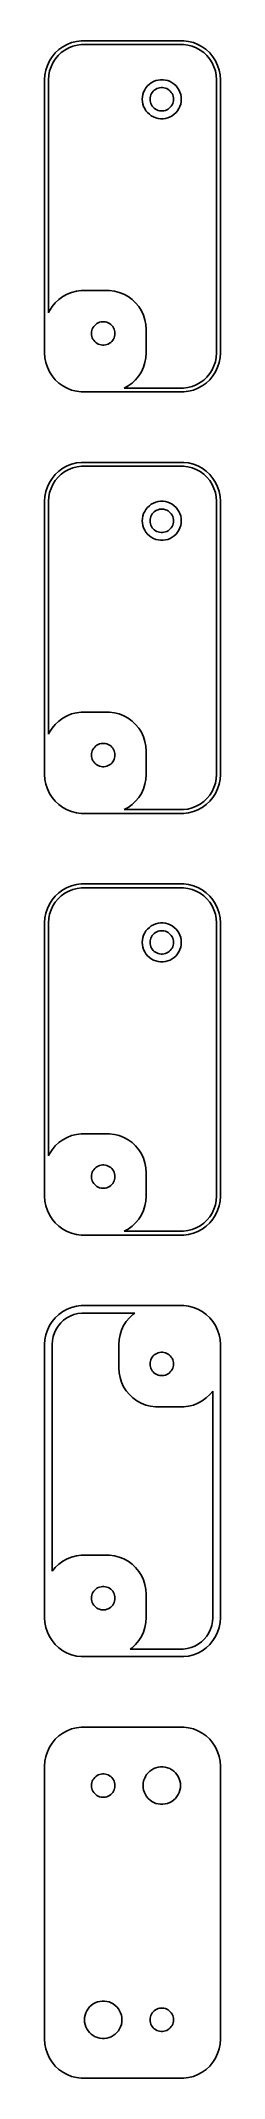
# Model space of a CAD drawing. Header units: metres. Extents: x -11 to 11, y 194 to 454.
import ezdxf

# ---------------------------------------------------------------- set-up
doc = ezdxf.new("R2010")
doc.units = ezdxf.units.M

msp = doc.modelspace()

# ---------------------------------------------------------------- linework, layer by layer
for p, q in [((-7.79507, 454.255), (-8.37889, 454.024)), ((-7.1869, 454.411), (-7.79507, 454.255)), ((-6.56395, 454.49), (-7.1869, 454.411)), ((6.56395, 454.49), (-6.56395, 454.49)), ((7.1869, 454.411), (6.56395, 454.49)), ((7.79507, 454.255), (7.1869, 454.411)), ((8.37889, 454.024), (7.79507, 454.255)), ((-10.6315, 451.909), (-10.8989, 451.341)), ((-10.2951, 452.439), (-10.6315, 451.909)), ((-10.434, 451.157), (-10.1934, 451.668)), ((-9.89484, 452.923), (-10.2951, 452.439)), ((-10.1934, 451.668), (-9.89056, 452.145)), ((-9.43712, 453.353), (-9.89484, 452.923)), ((-9.89056, 452.145), (-9.53035, 452.58)), ((-9.53035, 452.58), (-9.11839, 452.967)), ((-8.92912, 453.722), (-9.43712, 453.353)), ((-9.11839, 452.967), (-8.66121, 453.299)), ((-8.37889, 454.024), (-8.92912, 453.722)), ((-8.66121, 453.299), (-8.166, 453.572)), ((-8.166, 453.572), (-7.64056, 453.78)), ((-7.64056, 453.78), (-7.0932, 453.92)), ((-7.0932, 453.92), (-6.53255, 453.991)), ((-6.53255, 453.991), (6.53255, 453.991)), ((6.53255, 453.991), (7.0932, 453.92)), ((7.0932, 453.92), (7.64056, 453.78)), ((7.64056, 453.78), (8.166, 453.572)), ((8.166, 453.572), (8.66121, 453.299)), ((8.92912, 453.722), (8.37889, 454.024)), ((8.66121, 453.299), (9.11839, 452.967)), ((9.43712, 453.353), (8.92912, 453.722)), ((9.11839, 452.967), (9.53035, 452.58)), ((9.89484, 452.923), (9.43712, 453.353)), ((9.53035, 452.58), (9.89056, 452.145)), ((9.89056, 452.145), (10.1934, 451.668)), ((10.2951, 452.439), (9.89484, 452.923)), ((10.1934, 451.668), (10.434, 451.157)), ((10.6315, 451.909), (10.2951, 452.439)), ((10.8989, 451.341), (10.6315, 451.909)), ((-11.2106, 450.127), (-11.25, 449.5)), ((-11.25, 449.5), (-11.25, 414.5)), ((-11.0929, 450.743), (-11.2106, 450.127)), ((-10.8989, 451.341), (-11.0929, 450.743)), ((-10.75, 449.5), (-10.7145, 450.064)), ((-10.75, 419.657), (-10.75, 449.5)), ((-10.7145, 450.064), (-10.6086, 450.619)), ((-10.6086, 450.619), (-10.434, 451.157)), ((2.15643, 448.926), (1.92757, 448.711)), ((2.41043, 449.111), (2.15643, 448.926)), ((2.68555, 449.262), (2.41043, 449.111)), ((2.97745, 449.378), (2.68555, 449.262)), ((3.28154, 449.456), (2.97745, 449.378)), ((3.59302, 449.495), (3.28154, 449.456)), ((3.90697, 449.495), (3.59302, 449.495)), ((4.21844, 449.456), (3.90697, 449.495)), ((4.52254, 449.378), (4.21844, 449.456)), ((4.81444, 449.262), (4.52254, 449.378)), ((5.08955, 449.111), (4.81444, 449.262)), ((5.34355, 448.926), (5.08955, 449.111)), ((5.57242, 448.711), (5.34355, 448.926)), ((10.434, 451.157), (10.6086, 450.619)), ((10.6086, 450.619), (10.7145, 450.064)), ((10.7145, 450.064), (10.75, 449.5)), ((10.75, 449.5), (10.75, 414.5)), ((11.0929, 450.743), (10.8989, 451.341)), ((11.2106, 450.127), (11.0929, 450.743)), ((11.25, 449.5), (11.2106, 450.127)), ((11.25, 414.5), (11.25, 449.5)), ((1.2697, 447.313), (1.25, 447)), ((1.25, 447), (1.2697, 446.687)), ((1.32854, 447.622), (1.2697, 447.313)), ((1.2697, 446.687), (1.32854, 446.378)), ((1.42555, 447.92), (1.32854, 447.622)), ((1.32854, 446.378), (1.42555, 446.08)), ((1.55922, 448.204), (1.42555, 447.92)), ((1.72745, 448.469), (1.55922, 448.204)), ((1.92757, 448.711), (1.72745, 448.469)), ((2.25, 447), (2.26183, 447.188)), ((2.26183, 446.812), (2.25, 447)), ((2.26183, 447.188), (2.29712, 447.373)), ((2.29712, 446.627), (2.26183, 446.812)), ((2.29712, 447.373), (2.35533, 447.552)), ((2.35533, 446.448), (2.29712, 446.627)), ((2.35533, 447.552), (2.43553, 447.723)), ((2.43553, 446.277), (2.35533, 446.448)), ((2.43553, 447.723), (2.53647, 447.882)), ((2.53647, 446.118), (2.43553, 446.277)), ((2.53647, 447.882), (2.65654, 448.027)), ((2.65654, 448.027), (2.79385, 448.156)), ((2.79385, 448.156), (2.94626, 448.266)), ((2.94626, 448.266), (3.11133, 448.357)), ((3.11133, 448.357), (3.28647, 448.427)), ((3.28647, 448.427), (3.46892, 448.473)), ((3.46892, 448.473), (3.65581, 448.497)), ((3.65581, 448.497), (3.84418, 448.497)), ((3.84418, 448.497), (4.03107, 448.473)), ((4.03107, 448.473), (4.21352, 448.427)), ((4.21352, 448.427), (4.38866, 448.357)), ((4.38866, 448.357), (4.55373, 448.266)), ((4.55373, 448.266), (4.70613, 448.156)), ((4.70613, 448.156), (4.84344, 448.027)), ((4.84344, 448.027), (4.96352, 447.882)), ((4.96352, 447.882), (5.06445, 447.723)), ((5.06445, 446.277), (4.96352, 446.118)), ((5.06445, 447.723), (5.14465, 447.552)), ((5.14465, 446.448), (5.06445, 446.277)), ((5.14465, 447.552), (5.20287, 447.373)), ((5.20287, 446.627), (5.14465, 446.448)), ((5.20287, 447.373), (5.23816, 447.188)), ((5.23816, 446.812), (5.20287, 446.627)), ((5.23816, 447.188), (5.25, 447)), ((5.25, 447), (5.23816, 446.812)), ((5.77254, 448.469), (5.57242, 448.711)), ((5.94077, 448.204), (5.77254, 448.469)), ((6.07443, 447.92), (5.94077, 448.204)), ((6.17145, 447.622), (6.07443, 447.92)), ((6.07443, 446.08), (6.17145, 446.378)), ((6.23029, 447.313), (6.17145, 447.622)), ((6.17145, 446.378), (6.23029, 446.687)), ((6.25, 447), (6.23029, 447.313)), ((6.23029, 446.687), (6.25, 447)), ((1.42555, 446.08), (1.55922, 445.796)), ((1.55922, 445.796), (1.72745, 445.531)), ((1.72745, 445.531), (1.92757, 445.289)), ((1.92757, 445.289), (2.15643, 445.074)), ((2.15643, 445.074), (2.41043, 444.889)), ((2.41043, 444.889), (2.68555, 444.738)), ((2.65654, 445.973), (2.53647, 446.118)), ((2.79385, 445.844), (2.65654, 445.973)), ((2.68555, 444.738), (2.97745, 444.622)), ((2.94626, 445.734), (2.79385, 445.844)), ((3.11133, 445.643), (2.94626, 445.734)), ((2.97745, 444.622), (3.28154, 444.544)), ((3.28647, 445.573), (3.11133, 445.643)), ((3.28154, 444.544), (3.59302, 444.505)), ((3.46892, 445.527), (3.28647, 445.573)), ((3.65581, 445.503), (3.46892, 445.527)), ((3.59302, 444.505), (3.90697, 444.505)), ((3.84418, 445.503), (3.65581, 445.503)), ((4.03107, 445.527), (3.84418, 445.503)), ((3.90697, 444.505), (4.21844, 444.544)), ((4.21352, 445.573), (4.03107, 445.527)), ((4.38866, 445.643), (4.21352, 445.573)), ((4.21844, 444.544), (4.52254, 444.622)), ((4.55373, 445.734), (4.38866, 445.643)), ((4.52254, 444.622), (4.81444, 444.738)), ((4.70613, 445.844), (4.55373, 445.734)), ((4.84344, 445.973), (4.70613, 445.844)), ((4.81444, 444.738), (5.08955, 444.889)), ((4.96352, 446.118), (4.84344, 445.973)), ((5.08955, 444.889), (5.34355, 445.074)), ((5.34355, 445.074), (5.57242, 445.289)), ((5.57242, 445.289), (5.77254, 445.531)), ((5.77254, 445.531), (5.94077, 445.796)), ((5.94077, 445.796), (6.07443, 446.08)), ((-10.2951, 420.439), (-10.6315, 419.909)), ((-9.89484, 420.923), (-10.2951, 420.439)), ((-9.43712, 421.353), (-9.89484, 420.923)), ((-8.92912, 421.722), (-9.43712, 421.353)), ((-8.37889, 422.024), (-8.92912, 421.722)), ((-7.79507, 422.255), (-8.37889, 422.024)), ((-7.1869, 422.411), (-7.79507, 422.255)), ((-6.56395, 422.49), (-7.1869, 422.411)), ((-2.93604, 422.49), (-6.56395, 422.49)), ((-2.31308, 422.411), (-2.93604, 422.49)), ((-1.70491, 422.255), (-2.31308, 422.411)), ((-1.12109, 422.024), (-1.70491, 422.255)), ((-0.57086, 421.722), (-1.12109, 422.024)), ((-0.06287, 421.353), (-0.57086, 421.722)), ((0.39484, 420.923), (-0.06287, 421.353)), ((0.79507, 420.439), (0.39484, 420.923)), ((1.13153, 419.909), (0.79507, 420.439)), ((-10.6315, 419.909), (-10.75, 419.657)), ((-5.14465, 417.552), (-5.06445, 417.723)), ((-5.06445, 417.723), (-4.96352, 417.882)), ((-4.96352, 417.882), (-4.84344, 418.027)), ((-4.84344, 418.027), (-4.70613, 418.156)), ((-4.70613, 418.156), (-4.55373, 418.266)), ((-4.55373, 418.266), (-4.38866, 418.357)), ((-4.38866, 418.357), (-4.21352, 418.427)), ((-4.21352, 418.427), (-4.03107, 418.473)), ((-4.03107, 418.473), (-3.84418, 418.497)), ((-3.84418, 418.497), (-3.65581, 418.497)), ((-3.65581, 418.497), (-3.46892, 418.473)), ((-3.46892, 418.473), (-3.28647, 418.427)), ((-3.28647, 418.427), (-3.11133, 418.357)), ((-3.11133, 418.357), (-2.94626, 418.266)), ((-2.94626, 418.266), (-2.79385, 418.156)), ((-2.79385, 418.156), (-2.65654, 418.027)), ((-2.65654, 418.027), (-2.53647, 417.882)), ((-2.53647, 417.882), (-2.43553, 417.723)), ((-2.43553, 417.723), (-2.35533, 417.552)), ((1.39888, 419.341), (1.13153, 419.909)), ((1.59291, 418.743), (1.39888, 419.341)), ((1.71057, 418.127), (1.59291, 418.743)), ((1.75, 417.5), (1.71057, 418.127)), ((-5.25, 417), (-5.23816, 417.188)), ((-5.23816, 416.812), (-5.25, 417)), ((-5.23816, 417.188), (-5.20287, 417.373)), ((-5.20287, 416.627), (-5.23816, 416.812)), ((-5.20287, 417.373), (-5.14465, 417.552)), ((-5.14465, 416.448), (-5.20287, 416.627)), ((-5.06445, 416.277), (-5.14465, 416.448)), ((-4.96352, 416.118), (-5.06445, 416.277)), ((-4.84344, 415.973), (-4.96352, 416.118)), ((-4.70613, 415.844), (-4.84344, 415.973)), ((-4.55373, 415.734), (-4.70613, 415.844)), ((-4.38866, 415.643), (-4.55373, 415.734)), ((-4.21352, 415.573), (-4.38866, 415.643)), ((-4.03107, 415.527), (-4.21352, 415.573)), ((-3.84418, 415.503), (-4.03107, 415.527)), ((-3.65581, 415.503), (-3.84418, 415.503)), ((-3.46892, 415.527), (-3.65581, 415.503)), ((-3.28647, 415.573), (-3.46892, 415.527)), ((-3.11133, 415.643), (-3.28647, 415.573)), ((-2.94626, 415.734), (-3.11133, 415.643)), ((-2.79385, 415.844), (-2.94626, 415.734)), ((-2.65654, 415.973), (-2.79385, 415.844)), ((-2.53647, 416.118), (-2.65654, 415.973)), ((-2.43553, 416.277), (-2.53647, 416.118)), ((-2.35533, 416.448), (-2.43553, 416.277)), ((-2.35533, 417.552), (-2.29712, 417.373)), ((-2.29712, 416.627), (-2.35533, 416.448)), ((-2.29712, 417.373), (-2.26183, 417.188)), ((-2.26183, 416.812), (-2.29712, 416.627)), ((-2.26183, 417.188), (-2.25, 417)), ((-2.25, 417), (-2.26183, 416.812)), ((1.75, 414.5), (1.75, 417.5)), ((-11.25, 414.5), (-11.2106, 413.873)), ((-11.2106, 413.873), (-11.0929, 413.257)), ((-11.0929, 413.257), (-10.8989, 412.659)), ((-10.8989, 412.659), (-10.6315, 412.091)), ((1.13153, 412.091), (1.39888, 412.659)), ((1.39888, 412.659), (1.59291, 413.257)), ((1.59291, 413.257), (1.71057, 413.873)), ((1.71057, 413.873), (1.75, 414.5)), ((10.434, 412.843), (10.1934, 412.332)), ((10.6086, 413.381), (10.434, 412.843)), ((10.7145, 413.936), (10.6086, 413.381)), ((10.6315, 412.091), (10.8989, 412.659)), ((10.75, 414.5), (10.7145, 413.936)), ((10.8989, 412.659), (11.0929, 413.257)), ((11.0929, 413.257), (11.2106, 413.873)), ((11.2106, 413.873), (11.25, 414.5)), ((-10.6315, 412.091), (-10.2951, 411.561)), ((-10.2951, 411.561), (-9.89484, 411.077)), ((-9.89484, 411.077), (-9.43712, 410.647)), ((-9.43712, 410.647), (-8.92912, 410.278)), ((-8.92912, 410.278), (-8.37889, 409.976)), ((-8.37889, 409.976), (-7.79507, 409.745)), ((-7.79507, 409.745), (-7.1869, 409.589)), ((-1.06104, 410.009), (-0.57086, 410.278)), ((6.53255, 410.009), (-1.06104, 410.009)), ((-0.57086, 410.278), (-0.06287, 410.647)), ((-0.06287, 410.647), (0.39484, 411.077)), ((0.39484, 411.077), (0.79507, 411.561)), ((0.79507, 411.561), (1.13153, 412.091)), ((7.0932, 410.08), (6.53255, 410.009)), ((7.64056, 410.22), (7.0932, 410.08)), ((7.1869, 409.589), (7.79507, 409.745)), ((8.166, 410.428), (7.64056, 410.22)), ((7.79507, 409.745), (8.37889, 409.976)), ((8.66121, 410.701), (8.166, 410.428)), ((8.37889, 409.976), (8.92912, 410.278)), ((9.11839, 411.033), (8.66121, 410.701)), ((8.92912, 410.278), (9.43712, 410.647)), ((9.53035, 411.42), (9.11839, 411.033)), ((9.43712, 410.647), (9.89484, 411.077)), ((9.89056, 411.855), (9.53035, 411.42)), ((10.1934, 412.332), (9.89056, 411.855)), ((9.89484, 411.077), (10.2951, 411.561)), ((10.2951, 411.561), (10.6315, 412.091)), ((-7.1869, 409.589), (-6.56395, 409.51)), ((-6.56395, 409.51), (6.56395, 409.51)), ((6.56395, 409.51), (7.1869, 409.589)), ((-9.43712, 399.353), (-9.89484, 398.923)), ((-8.92912, 399.722), (-9.43712, 399.353)), ((-8.37889, 400.024), (-8.92912, 399.722)), ((-8.66121, 399.299), (-8.166, 399.572)), ((-7.79507, 400.255), (-8.37889, 400.024)), ((-8.166, 399.572), (-7.64056, 399.78)), ((-7.1869, 400.411), (-7.79507, 400.255)), ((-7.64056, 399.78), (-7.0932, 399.92)), ((-6.56395, 400.49), (-7.1869, 400.411)), ((-7.0932, 399.92), (-6.53255, 399.991)), ((6.56395, 400.49), (-6.56395, 400.49)), ((-6.53255, 399.991), (6.53255, 399.991)), ((6.53255, 399.991), (7.0932, 399.92)), ((7.1869, 400.411), (6.56395, 400.49)), ((7.0932, 399.92), (7.64056, 399.78)), ((7.79507, 400.255), (7.1869, 400.411)), ((7.64056, 399.78), (8.166, 399.572)), ((8.37889, 400.024), (7.79507, 400.255)), ((8.166, 399.572), (8.66121, 399.299)), ((8.92912, 399.722), (8.37889, 400.024)), ((9.43712, 399.353), (8.92912, 399.722)), ((9.89484, 398.923), (9.43712, 399.353)), ((-11.0929, 396.743), (-11.2106, 396.127)), ((-10.8989, 397.341), (-11.0929, 396.743)), ((-10.6315, 397.909), (-10.8989, 397.341)), ((-10.2951, 398.439), (-10.6315, 397.909)), ((-10.6086, 396.619), (-10.434, 397.157)), ((-10.434, 397.157), (-10.1934, 397.668)), ((-9.89484, 398.923), (-10.2951, 398.439)), ((-10.1934, 397.668), (-9.89056, 398.145)), ((-9.89056, 398.145), (-9.53035, 398.58)), ((-9.53035, 398.58), (-9.11839, 398.967)), ((-9.11839, 398.967), (-8.66121, 399.299)), ((8.66121, 399.299), (9.11839, 398.967)), ((9.11839, 398.967), (9.53035, 398.58)), ((9.53035, 398.58), (9.89056, 398.145)), ((9.89056, 398.145), (10.1934, 397.668)), ((10.2951, 398.439), (9.89484, 398.923)), ((10.1934, 397.668), (10.434, 397.157)), ((10.6315, 397.909), (10.2951, 398.439)), ((10.434, 397.157), (10.6086, 396.619)), ((10.8989, 397.341), (10.6315, 397.909)), ((11.0929, 396.743), (10.8989, 397.341)), ((11.2106, 396.127), (11.0929, 396.743)), ((-11.2106, 396.127), (-11.25, 395.5)), ((-11.25, 395.5), (-11.25, 360.5)), ((-10.75, 395.5), (-10.7145, 396.064)), ((-10.75, 365.657), (-10.75, 395.5)), ((-10.7145, 396.064), (-10.6086, 396.619)), ((1.55922, 394.204), (1.42555, 393.92)), ((1.72745, 394.469), (1.55922, 394.204)), ((1.92757, 394.711), (1.72745, 394.469)), ((2.15643, 394.926), (1.92757, 394.711)), ((2.41043, 395.111), (2.15643, 394.926)), ((2.68555, 395.262), (2.41043, 395.111)), ((2.65654, 394.027), (2.79385, 394.156)), ((2.97745, 395.378), (2.68555, 395.262)), ((2.79385, 394.156), (2.94626, 394.266)), ((2.94626, 394.266), (3.11133, 394.357)), ((3.28154, 395.456), (2.97745, 395.378)), ((3.11133, 394.357), (3.28647, 394.427)), ((3.59302, 395.495), (3.28154, 395.456)), ((3.28647, 394.427), (3.46892, 394.473)), ((3.46892, 394.473), (3.65581, 394.497)), ((3.90697, 395.495), (3.59302, 395.495)), ((3.65581, 394.497), (3.84418, 394.497)), ((3.84418, 394.497), (4.03107, 394.473)), ((4.21844, 395.456), (3.90697, 395.495)), ((4.03107, 394.473), (4.21352, 394.427)), ((4.21352, 394.427), (4.38866, 394.357)), ((4.52254, 395.378), (4.21844, 395.456)), ((4.38866, 394.357), (4.55373, 394.266)), ((4.81444, 395.262), (4.52254, 395.378)), ((4.55373, 394.266), (4.70613, 394.156)), ((4.70613, 394.156), (4.84344, 394.027)), ((5.08955, 395.111), (4.81444, 395.262)), ((5.34355, 394.926), (5.08955, 395.111)), ((5.57242, 394.711), (5.34355, 394.926)), ((5.77254, 394.469), (5.57242, 394.711)), ((5.94077, 394.204), (5.77254, 394.469)), ((6.07443, 393.92), (5.94077, 394.204)), ((10.6086, 396.619), (10.7145, 396.064)), ((10.7145, 396.064), (10.75, 395.5)), ((10.75, 395.5), (10.75, 360.5)), ((11.25, 395.5), (11.2106, 396.127)), ((11.25, 360.5), (11.25, 395.5)), ((1.2697, 393.313), (1.25, 393)), ((1.25, 393), (1.2697, 392.687)), ((1.32854, 393.622), (1.2697, 393.313)), ((1.2697, 392.687), (1.32854, 392.378)), ((1.42555, 393.92), (1.32854, 393.622)), ((1.32854, 392.378), (1.42555, 392.08)), ((1.42555, 392.08), (1.55922, 391.796)), ((1.55922, 391.796), (1.72745, 391.531)), ((1.72745, 391.531), (1.92757, 391.289)), ((2.25, 393), (2.26183, 393.188)), ((2.26183, 392.812), (2.25, 393)), ((2.26183, 393.188), (2.29712, 393.373)), ((2.29712, 392.627), (2.26183, 392.812)), ((2.29712, 393.373), (2.35533, 393.552)), ((2.35533, 392.448), (2.29712, 392.627)), ((2.35533, 393.552), (2.43553, 393.723)), ((2.43553, 392.277), (2.35533, 392.448)), ((2.43553, 393.723), (2.53647, 393.882)), ((2.53647, 392.118), (2.43553, 392.277)), ((2.53647, 393.882), (2.65654, 394.027)), ((2.65654, 391.973), (2.53647, 392.118)), ((2.79385, 391.844), (2.65654, 391.973)), ((2.94626, 391.734), (2.79385, 391.844)), ((3.11133, 391.643), (2.94626, 391.734)), ((3.28647, 391.573), (3.11133, 391.643)), ((3.46892, 391.527), (3.28647, 391.573)), ((3.65581, 391.503), (3.46892, 391.527)), ((3.84418, 391.503), (3.65581, 391.503)), ((4.03107, 391.527), (3.84418, 391.503)), ((4.21352, 391.573), (4.03107, 391.527)), ((4.38866, 391.643), (4.21352, 391.573)), ((4.55373, 391.734), (4.38866, 391.643)), ((4.70613, 391.844), (4.55373, 391.734)), ((4.84344, 391.973), (4.70613, 391.844)), ((4.84344, 394.027), (4.96352, 393.882)), ((4.96352, 392.118), (4.84344, 391.973)), ((4.96352, 393.882), (5.06445, 393.723)), ((5.06445, 392.277), (4.96352, 392.118)), ((5.06445, 393.723), (5.14465, 393.552)), ((5.14465, 392.448), (5.06445, 392.277)), ((5.14465, 393.552), (5.20287, 393.373)), ((5.20287, 392.627), (5.14465, 392.448)), ((5.20287, 393.373), (5.23816, 393.188)), ((5.23816, 392.812), (5.20287, 392.627)), ((5.23816, 393.188), (5.25, 393)), ((5.25, 393), (5.23816, 392.812)), ((5.57242, 391.289), (5.77254, 391.531)), ((5.77254, 391.531), (5.94077, 391.796)), ((5.94077, 391.796), (6.07443, 392.08)), ((6.17145, 393.622), (6.07443, 393.92)), ((6.07443, 392.08), (6.17145, 392.378)), ((6.23029, 393.313), (6.17145, 393.622)), ((6.17145, 392.378), (6.23029, 392.687)), ((6.25, 393), (6.23029, 393.313)), ((6.23029, 392.687), (6.25, 393)), ((1.92757, 391.289), (2.15643, 391.074)), ((2.15643, 391.074), (2.41043, 390.889)), ((2.41043, 390.889), (2.68555, 390.738)), ((2.68555, 390.738), (2.97745, 390.622)), ((2.97745, 390.622), (3.28154, 390.544)), ((3.28154, 390.544), (3.59302, 390.505)), ((3.59302, 390.505), (3.90697, 390.505)), ((3.90697, 390.505), (4.21844, 390.544)), ((4.21844, 390.544), (4.52254, 390.622)), ((4.52254, 390.622), (4.81444, 390.738)), ((4.81444, 390.738), (5.08955, 390.889)), ((5.08955, 390.889), (5.34355, 391.074)), ((5.34355, 391.074), (5.57242, 391.289)), ((-8.37889, 368.024), (-8.92912, 367.722)), ((-7.79507, 368.255), (-8.37889, 368.024)), ((-7.1869, 368.411), (-7.79507, 368.255)), ((-6.56395, 368.49), (-7.1869, 368.411)), ((-2.93604, 368.49), (-6.56395, 368.49)), ((-2.31308, 368.411), (-2.93604, 368.49)), ((-1.70491, 368.255), (-2.31308, 368.411)), ((-1.12109, 368.024), (-1.70491, 368.255)), ((-0.57086, 367.722), (-1.12109, 368.024)), ((-10.6315, 365.909), (-10.75, 365.657)), ((-10.2951, 366.439), (-10.6315, 365.909)), ((-9.89484, 366.923), (-10.2951, 366.439)), ((-9.43712, 367.353), (-9.89484, 366.923)), ((-8.92912, 367.722), (-9.43712, 367.353)), ((-0.06287, 367.353), (-0.57086, 367.722)), ((0.39484, 366.923), (-0.06287, 367.353)), ((0.79507, 366.439), (0.39484, 366.923)), ((1.13153, 365.909), (0.79507, 366.439)), ((1.39888, 365.341), (1.13153, 365.909)), ((-5.25, 363), (-5.23816, 363.188)), ((-5.23816, 362.812), (-5.25, 363)), ((-5.23816, 363.188), (-5.20287, 363.373)), ((-5.20287, 362.627), (-5.23816, 362.812)), ((-5.20287, 363.373), (-5.14465, 363.552)), ((-5.14465, 363.552), (-5.06445, 363.723)), ((-5.06445, 363.723), (-4.96352, 363.882)), ((-4.96352, 363.882), (-4.84344, 364.027)), ((-4.84344, 364.027), (-4.70613, 364.156)), ((-4.70613, 364.156), (-4.55373, 364.266)), ((-4.55373, 364.266), (-4.38866, 364.357)), ((-4.38866, 364.357), (-4.21352, 364.427)), ((-4.21352, 364.427), (-4.03107, 364.473)), ((-4.03107, 364.473), (-3.84418, 364.497)), ((-3.84418, 364.497), (-3.65581, 364.497)), ((-3.65581, 364.497), (-3.46892, 364.473)), ((-3.46892, 364.473), (-3.28647, 364.427)), ((-3.28647, 364.427), (-3.11133, 364.357)), ((-3.11133, 364.357), (-2.94626, 364.266)), ((-2.94626, 364.266), (-2.79385, 364.156)), ((-2.79385, 364.156), (-2.65654, 364.027)), ((-2.65654, 364.027), (-2.53647, 363.882)), ((-2.53647, 363.882), (-2.43553, 363.723)), ((-2.43553, 363.723), (-2.35533, 363.552)), ((-2.35533, 363.552), (-2.29712, 363.373)), ((-2.29712, 363.373), (-2.26183, 363.188)), ((-2.26183, 362.812), (-2.29712, 362.627)), ((-2.26183, 363.188), (-2.25, 363)), ((-2.25, 363), (-2.26183, 362.812)), ((1.59291, 364.743), (1.39888, 365.341)), ((1.71057, 364.127), (1.59291, 364.743)), ((1.75, 363.5), (1.71057, 364.127)), ((1.75, 360.5), (1.75, 363.5)), ((-11.25, 360.5), (-11.2106, 359.873)), ((-5.14465, 362.448), (-5.20287, 362.627)), ((-5.06445, 362.277), (-5.14465, 362.448)), ((-4.96352, 362.118), (-5.06445, 362.277)), ((-4.84344, 361.973), (-4.96352, 362.118)), ((-4.70613, 361.844), (-4.84344, 361.973)), ((-4.55373, 361.734), (-4.70613, 361.844)), ((-4.38866, 361.643), (-4.55373, 361.734)), ((-4.21352, 361.573), (-4.38866, 361.643)), ((-4.03107, 361.527), (-4.21352, 361.573)), ((-3.84418, 361.503), (-4.03107, 361.527)), ((-3.65581, 361.503), (-3.84418, 361.503)), ((-3.46892, 361.527), (-3.65581, 361.503)), ((-3.28647, 361.573), (-3.46892, 361.527)), ((-3.11133, 361.643), (-3.28647, 361.573)), ((-2.94626, 361.734), (-3.11133, 361.643)), ((-2.79385, 361.844), (-2.94626, 361.734)), ((-2.65654, 361.973), (-2.79385, 361.844)), ((-2.53647, 362.118), (-2.65654, 361.973)), ((-2.43553, 362.277), (-2.53647, 362.118)), ((-2.35533, 362.448), (-2.43553, 362.277)), ((-2.29712, 362.627), (-2.35533, 362.448)), ((1.71057, 359.873), (1.75, 360.5)), ((10.75, 360.5), (10.7145, 359.936)), ((11.2106, 359.873), (11.25, 360.5)), ((-11.2106, 359.873), (-11.0929, 359.257)), ((-11.0929, 359.257), (-10.8989, 358.659)), ((-10.8989, 358.659), (-10.6315, 358.091)), ((-10.6315, 358.091), (-10.2951, 357.561)), ((-10.2951, 357.561), (-9.89484, 357.077)), ((0.39484, 357.077), (0.79507, 357.561)), ((0.79507, 357.561), (1.13153, 358.091)), ((1.13153, 358.091), (1.39888, 358.659)), ((1.39888, 358.659), (1.59291, 359.257)), ((1.59291, 359.257), (1.71057, 359.873)), ((9.89056, 357.855), (9.53035, 357.42)), ((10.1934, 358.332), (9.89056, 357.855)), ((9.89484, 357.077), (10.2951, 357.561)), ((10.434, 358.843), (10.1934, 358.332)), ((10.2951, 357.561), (10.6315, 358.091)), ((10.6086, 359.381), (10.434, 358.843)), ((10.7145, 359.936), (10.6086, 359.381)), ((10.6315, 358.091), (10.8989, 358.659)), ((10.8989, 358.659), (11.0929, 359.257)), ((11.0929, 359.257), (11.2106, 359.873)), ((-9.89484, 357.077), (-9.43712, 356.647)), ((-9.43712, 356.647), (-8.92912, 356.278)), ((-8.92912, 356.278), (-8.37889, 355.976)), ((-8.37889, 355.976), (-7.79507, 355.745)), ((-7.79507, 355.745), (-7.1869, 355.589)), ((-7.1869, 355.589), (-6.56395, 355.51)), ((-6.56395, 355.51), (6.56395, 355.51)), ((-1.06104, 356.009), (-0.57086, 356.278)), ((6.53255, 356.009), (-1.06104, 356.009)), ((-0.57086, 356.278), (-0.06287, 356.647)), ((-0.06287, 356.647), (0.39484, 357.077)), ((7.0932, 356.08), (6.53255, 356.009)), ((6.56395, 355.51), (7.1869, 355.589)), ((7.64056, 356.22), (7.0932, 356.08)), ((7.1869, 355.589), (7.79507, 355.745)), ((8.166, 356.428), (7.64056, 356.22)), ((7.79507, 355.745), (8.37889, 355.976)), ((8.66121, 356.701), (8.166, 356.428)), ((8.37889, 355.976), (8.92912, 356.278)), ((9.11839, 357.033), (8.66121, 356.701)), ((8.92912, 356.278), (9.43712, 356.647)), ((9.53035, 357.42), (9.11839, 357.033)), ((9.43712, 356.647), (9.89484, 357.077)), ((-9.89484, 344.923), (-10.2951, 344.439)), ((-9.43712, 345.353), (-9.89484, 344.923)), ((-9.89056, 344.145), (-9.53035, 344.58)), ((-9.53035, 344.58), (-9.11839, 344.967)), ((-8.92912, 345.722), (-9.43712, 345.353)), ((-9.11839, 344.967), (-8.66121, 345.299)), ((-8.37889, 346.024), (-8.92912, 345.722)), ((-8.66121, 345.299), (-8.166, 345.572)), ((-7.79507, 346.255), (-8.37889, 346.024)), ((-8.166, 345.572), (-7.64056, 345.78)), ((-7.1869, 346.411), (-7.79507, 346.255)), ((-7.64056, 345.78), (-7.0932, 345.92)), ((-6.56395, 346.49), (-7.1869, 346.411)), ((-7.0932, 345.92), (-6.53255, 345.991)), ((6.56395, 346.49), (-6.56395, 346.49)), ((-6.53255, 345.991), (6.53255, 345.991)), ((6.53255, 345.991), (7.0932, 345.92)), ((7.1869, 346.411), (6.56395, 346.49)), ((7.0932, 345.92), (7.64056, 345.78)), ((7.79507, 346.255), (7.1869, 346.411)), ((7.64056, 345.78), (8.166, 345.572)), ((8.37889, 346.024), (7.79507, 346.255)), ((8.166, 345.572), (8.66121, 345.299)), ((8.92912, 345.722), (8.37889, 346.024)), ((8.66121, 345.299), (9.11839, 344.967)), ((9.43712, 345.353), (8.92912, 345.722)), ((9.11839, 344.967), (9.53035, 344.58)), ((9.89484, 344.923), (9.43712, 345.353)), ((9.53035, 344.58), (9.89056, 344.145)), ((10.2951, 344.439), (9.89484, 344.923)), ((-11.2106, 342.127), (-11.25, 341.5)), ((-11.0929, 342.743), (-11.2106, 342.127)), ((-10.8989, 343.341), (-11.0929, 342.743)), ((-10.6315, 343.909), (-10.8989, 343.341)), ((-10.75, 341.5), (-10.7145, 342.064)), ((-10.7145, 342.064), (-10.6086, 342.619)), ((-10.2951, 344.439), (-10.6315, 343.909)), ((-10.6086, 342.619), (-10.434, 343.157)), ((-10.434, 343.157), (-10.1934, 343.668)), ((-10.1934, 343.668), (-9.89056, 344.145)), ((9.89056, 344.145), (10.1934, 343.668)), ((10.1934, 343.668), (10.434, 343.157)), ((10.6315, 343.909), (10.2951, 344.439)), ((10.434, 343.157), (10.6086, 342.619)), ((10.6086, 342.619), (10.7145, 342.064)), ((10.8989, 343.341), (10.6315, 343.909)), ((10.7145, 342.064), (10.75, 341.5)), ((11.0929, 342.743), (10.8989, 343.341)), ((11.2106, 342.127), (11.0929, 342.743)), ((11.25, 341.5), (11.2106, 342.127)), ((-11.25, 341.5), (-11.25, 306.5)), ((-10.75, 311.657), (-10.75, 341.5)), ((1.2697, 339.313), (1.25, 339)), ((1.32854, 339.622), (1.2697, 339.313)), ((1.42555, 339.92), (1.32854, 339.622)), ((1.55922, 340.204), (1.42555, 339.92)), ((1.72745, 340.469), (1.55922, 340.204)), ((1.92757, 340.711), (1.72745, 340.469)), ((2.15643, 340.926), (1.92757, 340.711)), ((2.41043, 341.111), (2.15643, 340.926)), ((2.26183, 339.188), (2.29712, 339.373)), ((2.29712, 339.373), (2.35533, 339.552)), ((2.35533, 339.552), (2.43553, 339.723)), ((2.68555, 341.262), (2.41043, 341.111)), ((2.43553, 339.723), (2.53647, 339.882)), ((2.53647, 339.882), (2.65654, 340.027)), ((2.65654, 340.027), (2.79385, 340.156)), ((2.97745, 341.378), (2.68555, 341.262)), ((2.79385, 340.156), (2.94626, 340.266)), ((2.94626, 340.266), (3.11133, 340.357)), ((3.28154, 341.456), (2.97745, 341.378)), ((3.11133, 340.357), (3.28647, 340.427)), ((3.59302, 341.495), (3.28154, 341.456)), ((3.28647, 340.427), (3.46892, 340.473)), ((3.46892, 340.473), (3.65581, 340.497)), ((3.90697, 341.495), (3.59302, 341.495)), ((3.65581, 340.497), (3.84418, 340.497)), ((3.84418, 340.497), (4.03107, 340.473)), ((4.21844, 341.456), (3.90697, 341.495)), ((4.03107, 340.473), (4.21352, 340.427)), ((4.21352, 340.427), (4.38866, 340.357)), ((4.52254, 341.378), (4.21844, 341.456)), ((4.38866, 340.357), (4.55373, 340.266)), ((4.81444, 341.262), (4.52254, 341.378)), ((4.55373, 340.266), (4.70613, 340.156)), ((4.70613, 340.156), (4.84344, 340.027)), ((5.08955, 341.111), (4.81444, 341.262)), ((4.84344, 340.027), (4.96352, 339.882)), ((4.96352, 339.882), (5.06445, 339.723)), ((5.06445, 339.723), (5.14465, 339.552)), ((5.34355, 340.926), (5.08955, 341.111)), ((5.14465, 339.552), (5.20287, 339.373)), ((5.20287, 339.373), (5.23816, 339.188)), ((5.57242, 340.711), (5.34355, 340.926)), ((5.77254, 340.469), (5.57242, 340.711)), ((5.94077, 340.204), (5.77254, 340.469)), ((6.07443, 339.92), (5.94077, 340.204)), ((6.17145, 339.622), (6.07443, 339.92)), ((6.23029, 339.313), (6.17145, 339.622)), ((6.25, 339), (6.23029, 339.313)), ((10.75, 341.5), (10.75, 306.5)), ((11.25, 306.5), (11.25, 341.5)), ((1.25, 339), (1.2697, 338.687)), ((1.2697, 338.687), (1.32854, 338.378)), ((1.32854, 338.378), (1.42555, 338.08)), ((1.42555, 338.08), (1.55922, 337.796)), ((1.55922, 337.796), (1.72745, 337.531)), ((1.72745, 337.531), (1.92757, 337.289)), ((1.92757, 337.289), (2.15643, 337.074)), ((2.15643, 337.074), (2.41043, 336.889)), ((2.25, 339), (2.26183, 339.188)), ((2.26183, 338.812), (2.25, 339)), ((2.29712, 338.627), (2.26183, 338.812)), ((2.35533, 338.448), (2.29712, 338.627)), ((2.43553, 338.277), (2.35533, 338.448)), ((2.41043, 336.889), (2.68555, 336.738)), ((2.53647, 338.118), (2.43553, 338.277)), ((2.65654, 337.973), (2.53647, 338.118)), ((2.79385, 337.844), (2.65654, 337.973)), ((2.68555, 336.738), (2.97745, 336.622)), ((2.94626, 337.734), (2.79385, 337.844)), ((3.11133, 337.643), (2.94626, 337.734)), ((3.28647, 337.573), (3.11133, 337.643)), ((3.46892, 337.527), (3.28647, 337.573)), ((3.65581, 337.503), (3.46892, 337.527)), ((3.84418, 337.503), (3.65581, 337.503)), ((4.03107, 337.527), (3.84418, 337.503)), ((4.21352, 337.573), (4.03107, 337.527)), ((4.38866, 337.643), (4.21352, 337.573)), ((4.55373, 337.734), (4.38866, 337.643)), ((4.52254, 336.622), (4.81444, 336.738)), ((4.70613, 337.844), (4.55373, 337.734)), ((4.84344, 337.973), (4.70613, 337.844)), ((4.81444, 336.738), (5.08955, 336.889)), ((4.96352, 338.118), (4.84344, 337.973)), ((5.06445, 338.277), (4.96352, 338.118)), ((5.14465, 338.448), (5.06445, 338.277)), ((5.08955, 336.889), (5.34355, 337.074)), ((5.20287, 338.627), (5.14465, 338.448)), ((5.23816, 338.812), (5.20287, 338.627)), ((5.23816, 339.188), (5.25, 339)), ((5.25, 339), (5.23816, 338.812)), ((5.34355, 337.074), (5.57242, 337.289)), ((5.57242, 337.289), (5.77254, 337.531)), ((5.77254, 337.531), (5.94077, 337.796)), ((5.94077, 337.796), (6.07443, 338.08)), ((6.07443, 338.08), (6.17145, 338.378)), ((6.17145, 338.378), (6.23029, 338.687)), ((6.23029, 338.687), (6.25, 339)), ((2.97745, 336.622), (3.28154, 336.544)), ((3.28154, 336.544), (3.59302, 336.505)), ((3.59302, 336.505), (3.90697, 336.505)), ((3.90697, 336.505), (4.21844, 336.544)), ((4.21844, 336.544), (4.52254, 336.622)), ((-9.43712, 313.353), (-9.89484, 312.923)), ((-8.92912, 313.722), (-9.43712, 313.353)), ((-8.37889, 314.024), (-8.92912, 313.722)), ((-7.79507, 314.255), (-8.37889, 314.024)), ((-7.1869, 314.411), (-7.79507, 314.255)), ((-6.56395, 314.49), (-7.1869, 314.411)), ((-2.93604, 314.49), (-6.56395, 314.49)), ((-2.31308, 314.411), (-2.93604, 314.49)), ((-1.70491, 314.255), (-2.31308, 314.411)), ((-1.12109, 314.024), (-1.70491, 314.255)), ((-0.57086, 313.722), (-1.12109, 314.024)), ((-0.06287, 313.353), (-0.57086, 313.722)), ((0.39484, 312.923), (-0.06287, 313.353)), ((-10.6315, 311.909), (-10.75, 311.657)), ((-10.2951, 312.439), (-10.6315, 311.909)), ((-9.89484, 312.923), (-10.2951, 312.439)), ((0.79507, 312.439), (0.39484, 312.923)), ((1.13153, 311.909), (0.79507, 312.439)), ((1.39888, 311.341), (1.13153, 311.909)), ((1.59291, 310.743), (1.39888, 311.341)), ((1.71057, 310.127), (1.59291, 310.743)), ((-5.25, 309), (-5.23816, 309.188)), ((-5.23816, 308.812), (-5.25, 309)), ((-5.23816, 309.188), (-5.20287, 309.373)), ((-5.20287, 308.627), (-5.23816, 308.812)), ((-5.20287, 309.373), (-5.14465, 309.552)), ((-5.14465, 308.448), (-5.20287, 308.627)), ((-5.14465, 309.552), (-5.06445, 309.723)), ((-5.06445, 308.277), (-5.14465, 308.448)), ((-5.06445, 309.723), (-4.96352, 309.882)), ((-4.96352, 308.118), (-5.06445, 308.277)), ((-4.96352, 309.882), (-4.84344, 310.027)), ((-4.84344, 307.973), (-4.96352, 308.118)), ((-4.84344, 310.027), (-4.70613, 310.156)), ((-4.70613, 307.844), (-4.84344, 307.973)), ((-4.70613, 310.156), (-4.55373, 310.266)), ((-4.55373, 310.266), (-4.38866, 310.357)), ((-4.38866, 310.357), (-4.21352, 310.427)), ((-4.21352, 310.427), (-4.03107, 310.473)), ((-4.03107, 310.473), (-3.84418, 310.497)), ((-3.84418, 310.497), (-3.65581, 310.497)), ((-3.65581, 310.497), (-3.46892, 310.473)), ((-3.46892, 310.473), (-3.28647, 310.427)), ((-3.28647, 310.427), (-3.11133, 310.357)), ((-3.11133, 310.357), (-2.94626, 310.266)), ((-2.94626, 310.266), (-2.79385, 310.156)), ((-2.79385, 310.156), (-2.65654, 310.027)), ((-2.65654, 307.973), (-2.79385, 307.844)), ((-2.65654, 310.027), (-2.53647, 309.882)), ((-2.53647, 308.118), (-2.65654, 307.973)), ((-2.53647, 309.882), (-2.43553, 309.723)), ((-2.43553, 308.277), (-2.53647, 308.118)), ((-2.43553, 309.723), (-2.35533, 309.552)), ((-2.35533, 308.448), (-2.43553, 308.277)), ((-2.35533, 309.552), (-2.29712, 309.373)), ((-2.29712, 308.627), (-2.35533, 308.448)), ((-2.29712, 309.373), (-2.26183, 309.188)), ((-2.26183, 308.812), (-2.29712, 308.627)), ((-2.26183, 309.188), (-2.25, 309)), ((-2.25, 309), (-2.26183, 308.812)), ((1.75, 309.5), (1.71057, 310.127)), ((1.75, 306.5), (1.75, 309.5)), ((-11.25, 306.5), (-11.2106, 305.873)), ((-11.2106, 305.873), (-11.0929, 305.257)), ((-4.55373, 307.734), (-4.70613, 307.844)), ((-4.38866, 307.643), (-4.55373, 307.734)), ((-4.21352, 307.573), (-4.38866, 307.643)), ((-4.03107, 307.527), (-4.21352, 307.573)), ((-3.84418, 307.503), (-4.03107, 307.527)), ((-3.65581, 307.503), (-3.84418, 307.503)), ((-3.46892, 307.527), (-3.65581, 307.503)), ((-3.28647, 307.573), (-3.46892, 307.527)), ((-3.11133, 307.643), (-3.28647, 307.573)), ((-2.94626, 307.734), (-3.11133, 307.643)), ((-2.79385, 307.844), (-2.94626, 307.734)), ((1.59291, 305.257), (1.71057, 305.873)), ((1.71057, 305.873), (1.75, 306.5)), ((10.6086, 305.381), (10.434, 304.843)), ((10.7145, 305.936), (10.6086, 305.381)), ((10.75, 306.5), (10.7145, 305.936)), ((11.0929, 305.257), (11.2106, 305.873)), ((11.2106, 305.873), (11.25, 306.5)), ((-11.0929, 305.257), (-10.8989, 304.659)), ((-10.8989, 304.659), (-10.6315, 304.091)), ((-10.6315, 304.091), (-10.2951, 303.561)), ((-10.2951, 303.561), (-9.89484, 303.077)), ((-9.89484, 303.077), (-9.43712, 302.647)), ((-0.06287, 302.647), (0.39484, 303.077)), ((0.39484, 303.077), (0.79507, 303.561)), ((0.79507, 303.561), (1.13153, 304.091)), ((1.13153, 304.091), (1.39888, 304.659)), ((1.39888, 304.659), (1.59291, 305.257)), ((9.11839, 303.033), (8.66121, 302.701)), ((9.53035, 303.42), (9.11839, 303.033)), ((9.43712, 302.647), (9.89484, 303.077)), ((9.89056, 303.855), (9.53035, 303.42)), ((10.1934, 304.332), (9.89056, 303.855)), ((9.89484, 303.077), (10.2951, 303.561)), ((10.434, 304.843), (10.1934, 304.332)), ((10.2951, 303.561), (10.6315, 304.091)), ((10.6315, 304.091), (10.8989, 304.659)), ((10.8989, 304.659), (11.0929, 305.257)), ((-9.43712, 302.647), (-8.92912, 302.278)), ((-8.92912, 302.278), (-8.37889, 301.976)), ((-8.37889, 301.976), (-7.79507, 301.745)), ((-7.79507, 301.745), (-7.1869, 301.589)), ((-7.1869, 301.589), (-6.56395, 301.51)), ((-6.56395, 301.51), (6.56395, 301.51)), ((-1.06104, 302.009), (-0.57086, 302.278)), ((6.53255, 302.009), (-1.06104, 302.009)), ((-0.57086, 302.278), (-0.06287, 302.647)), ((7.0932, 302.08), (6.53255, 302.009)), ((6.56395, 301.51), (7.1869, 301.589)), ((7.64056, 302.22), (7.0932, 302.08)), ((7.1869, 301.589), (7.79507, 301.745)), ((8.166, 302.428), (7.64056, 302.22)), ((7.79507, 301.745), (8.37889, 301.976)), ((8.66121, 302.701), (8.166, 302.428)), ((8.37889, 301.976), (8.92912, 302.278)), ((8.92912, 302.278), (9.43712, 302.647)), ((-7.1869, 292.411), (-7.79507, 292.255)), ((-6.56395, 292.49), (-7.1869, 292.411)), ((6.56395, 292.49), (-6.56395, 292.49)), ((7.1869, 292.411), (6.56395, 292.49)), ((7.79507, 292.255), (7.1869, 292.411)), ((-10.6315, 289.909), (-10.8989, 289.341)), ((-10.2951, 290.439), (-10.6315, 289.909)), ((-9.89484, 290.923), (-10.2951, 290.439)), ((-9.43712, 291.353), (-9.89484, 290.923)), ((-9.77484, 289.438), (-9.50417, 289.864)), ((-9.50417, 289.864), (-9.18219, 290.254)), ((-8.92912, 291.722), (-9.43712, 291.353)), ((-9.18219, 290.254), (-8.81395, 290.599)), ((-8.37889, 292.024), (-8.92912, 291.722)), ((-8.81395, 290.599), (-8.40529, 290.896)), ((-8.40529, 290.896), (-7.96265, 291.14)), ((-7.79507, 292.255), (-8.37889, 292.024)), ((-7.96265, 291.14), (-7.49298, 291.326)), ((-7.49298, 291.326), (-7.00371, 291.451)), ((-7.00371, 291.451), (-6.50256, 291.514)), ((-6.50256, 291.514), (0.28568, 291.514)), ((-1.13153, 289.909), (-1.39888, 289.341)), ((-0.79507, 290.439), (-1.13153, 289.909)), ((-0.39484, 290.923), (-0.79507, 290.439)), ((0.06287, 291.353), (-0.39484, 290.923)), ((0.28568, 291.514), (0.06287, 291.353)), ((8.37889, 292.024), (7.79507, 292.255)), ((8.92912, 291.722), (8.37889, 292.024)), ((9.43712, 291.353), (8.92912, 291.722)), ((9.89484, 290.923), (9.43712, 291.353)), ((10.2951, 290.439), (9.89484, 290.923)), ((10.6315, 289.909), (10.2951, 290.439)), ((10.8989, 289.341), (10.6315, 289.909)), ((-11.2106, 288.127), (-11.25, 287.5)), ((-11.25, 287.5), (-11.25, 252.5)), ((-11.0929, 288.743), (-11.2106, 288.127)), ((-10.8989, 289.341), (-11.0929, 288.743)), ((-10.2724, 287.5), (-10.2407, 288.004)), ((-10.2724, 258.466), (-10.2724, 287.5)), ((-10.2407, 288.004), (-10.146, 288.5)), ((-10.146, 288.5), (-9.98991, 288.981)), ((-9.98991, 288.981), (-9.77484, 289.438)), ((-1.71057, 288.127), (-1.75, 287.5)), ((-1.75, 287.5), (-1.75, 284.5)), ((-1.59291, 288.743), (-1.71057, 288.127)), ((-1.39888, 289.341), (-1.59291, 288.743)), ((11.0929, 288.743), (10.8989, 289.341)), ((11.2106, 288.127), (11.0929, 288.743)), ((11.25, 287.5), (11.2106, 288.127)), ((11.25, 252.5), (11.25, 287.5)), ((-1.75, 284.5), (-1.71057, 283.873)), ((2.25, 285), (2.26183, 285.188)), ((2.26183, 284.812), (2.25, 285)), ((2.26183, 285.188), (2.29712, 285.373)), ((2.29712, 284.627), (2.26183, 284.812)), ((2.29712, 285.373), (2.35533, 285.552)), ((2.35533, 284.448), (2.29712, 284.627)), ((2.35533, 285.552), (2.43553, 285.723)), ((2.43553, 285.723), (2.53647, 285.882)), ((2.53647, 285.882), (2.65654, 286.027)), ((2.65654, 286.027), (2.79385, 286.156)), ((2.79385, 286.156), (2.94626, 286.266)), ((2.94626, 286.266), (3.11133, 286.357)), ((3.11133, 286.357), (3.28647, 286.427)), ((3.28647, 286.427), (3.46892, 286.473)), ((3.46892, 286.473), (3.65581, 286.497)), ((3.65581, 286.497), (3.84418, 286.497)), ((3.84418, 286.497), (4.03107, 286.473)), ((4.03107, 286.473), (4.21352, 286.427)), ((4.21352, 286.427), (4.38866, 286.357)), ((4.38866, 286.357), (4.55373, 286.266)), ((4.55373, 286.266), (4.70613, 286.156)), ((4.70613, 286.156), (4.84344, 286.027)), ((4.84344, 286.027), (4.96352, 285.882)), ((4.96352, 285.882), (5.06445, 285.723)), ((5.06445, 285.723), (5.14465, 285.552)), ((5.14465, 285.552), (5.20287, 285.373)), ((5.20287, 284.627), (5.14465, 284.448)), ((5.20287, 285.373), (5.23816, 285.188)), ((5.23816, 284.812), (5.20287, 284.627)), ((5.23816, 285.188), (5.25, 285)), ((5.25, 285), (5.23816, 284.812)), ((-1.71057, 283.873), (-1.59291, 283.257)), ((-1.59291, 283.257), (-1.39888, 282.659)), ((-1.39888, 282.659), (-1.13153, 282.091)), ((-1.13153, 282.091), (-0.79507, 281.561)), ((2.43553, 284.277), (2.35533, 284.448)), ((2.53647, 284.118), (2.43553, 284.277)), ((2.65654, 283.973), (2.53647, 284.118)), ((2.79385, 283.844), (2.65654, 283.973)), ((2.94626, 283.734), (2.79385, 283.844)), ((3.11133, 283.643), (2.94626, 283.734)), ((3.28647, 283.573), (3.11133, 283.643)), ((3.46892, 283.527), (3.28647, 283.573)), ((3.65581, 283.503), (3.46892, 283.527)), ((3.84418, 283.503), (3.65581, 283.503)), ((4.03107, 283.527), (3.84418, 283.503)), ((4.21352, 283.573), (4.03107, 283.527)), ((4.38866, 283.643), (4.21352, 283.573)), ((4.55373, 283.734), (4.38866, 283.643)), ((4.70613, 283.844), (4.55373, 283.734)), ((4.84344, 283.973), (4.70613, 283.844)), ((4.96352, 284.118), (4.84344, 283.973)), ((5.06445, 284.277), (4.96352, 284.118)), ((5.14465, 284.448), (5.06445, 284.277)), ((-0.79507, 281.561), (-0.39484, 281.077)), ((-0.39484, 281.077), (0.06287, 280.647)), ((0.06287, 280.647), (0.57086, 280.278)), ((0.57086, 280.278), (1.12109, 279.976)), ((1.12109, 279.976), (1.70491, 279.745)), ((1.70491, 279.745), (2.31308, 279.589)), ((2.31308, 279.589), (2.93604, 279.51)), ((2.93604, 279.51), (6.56395, 279.51)), ((6.56395, 279.51), (7.1869, 279.589)), ((7.1869, 279.589), (7.79507, 279.745)), ((7.79507, 279.745), (8.37889, 279.976)), ((8.37889, 279.976), (8.92912, 280.278)), ((8.92912, 280.278), (9.43712, 280.647)), ((9.43712, 280.647), (9.89484, 281.077)), ((9.89484, 281.077), (10.2724, 281.534)), ((10.2724, 281.534), (10.2724, 252.5)), ((-9.89484, 258.923), (-10.2724, 258.466)), ((-9.43712, 259.353), (-9.89484, 258.923)), ((-8.92912, 259.722), (-9.43712, 259.353)), ((-8.37889, 260.024), (-8.92912, 259.722)), ((-7.79507, 260.255), (-8.37889, 260.024)), ((-7.1869, 260.411), (-7.79507, 260.255)), ((-6.56395, 260.49), (-7.1869, 260.411)), ((-2.93604, 260.49), (-6.56395, 260.49)), ((-2.31308, 260.411), (-2.93604, 260.49)), ((-1.70491, 260.255), (-2.31308, 260.411)), ((-1.12109, 260.024), (-1.70491, 260.255)), ((-0.57086, 259.722), (-1.12109, 260.024)), ((-0.06287, 259.353), (-0.57086, 259.722)), ((0.39484, 258.923), (-0.06287, 259.353)), ((0.79507, 258.439), (0.39484, 258.923)), ((1.13153, 257.909), (0.79507, 258.439)), ((-5.06445, 255.723), (-4.96352, 255.882)), ((-4.96352, 255.882), (-4.84344, 256.027)), ((-4.84344, 256.027), (-4.70613, 256.156)), ((-4.70613, 256.156), (-4.55373, 256.266)), ((-4.55373, 256.266), (-4.38866, 256.357)), ((-4.38866, 256.357), (-4.21352, 256.427)), ((-4.21352, 256.427), (-4.03107, 256.473)), ((-4.03107, 256.473), (-3.84418, 256.497)), ((-3.84418, 256.497), (-3.65581, 256.497)), ((-3.65581, 256.497), (-3.46892, 256.473)), ((-3.46892, 256.473), (-3.28647, 256.427)), ((-3.28647, 256.427), (-3.11133, 256.357)), ((-3.11133, 256.357), (-2.94626, 256.266)), ((-2.94626, 256.266), (-2.79385, 256.156)), ((-2.79385, 256.156), (-2.65654, 256.027)), ((-2.65654, 256.027), (-2.53647, 255.882)), ((-2.53647, 255.882), (-2.43553, 255.723)), ((1.39888, 257.341), (1.13153, 257.909)), ((1.59291, 256.743), (1.39888, 257.341)), ((1.71057, 256.127), (1.59291, 256.743)), ((1.75, 255.5), (1.71057, 256.127)), ((-5.25, 255), (-5.23816, 255.188)), ((-5.23816, 254.812), (-5.25, 255)), ((-5.23816, 255.188), (-5.20287, 255.373)), ((-5.20287, 254.627), (-5.23816, 254.812)), ((-5.20287, 255.373), (-5.14465, 255.552)), ((-5.14465, 254.448), (-5.20287, 254.627)), ((-5.14465, 255.552), (-5.06445, 255.723)), ((-5.06445, 254.277), (-5.14465, 254.448)), ((-4.96352, 254.118), (-5.06445, 254.277)), ((-4.84344, 253.973), (-4.96352, 254.118)), ((-4.70613, 253.844), (-4.84344, 253.973)), ((-4.55373, 253.734), (-4.70613, 253.844)), ((-4.38866, 253.643), (-4.55373, 253.734)), ((-4.21352, 253.573), (-4.38866, 253.643)), ((-4.03107, 253.527), (-4.21352, 253.573)), ((-3.84418, 253.503), (-4.03107, 253.527)), ((-3.65581, 253.503), (-3.84418, 253.503)), ((-3.46892, 253.527), (-3.65581, 253.503)), ((-3.28647, 253.573), (-3.46892, 253.527)), ((-3.11133, 253.643), (-3.28647, 253.573)), ((-2.94626, 253.734), (-3.11133, 253.643)), ((-2.79385, 253.844), (-2.94626, 253.734)), ((-2.65654, 253.973), (-2.79385, 253.844)), ((-2.53647, 254.118), (-2.65654, 253.973)), ((-2.43553, 254.277), (-2.53647, 254.118)), ((-2.43553, 255.723), (-2.35533, 255.552)), ((-2.35533, 254.448), (-2.43553, 254.277)), ((-2.35533, 255.552), (-2.29712, 255.373)), ((-2.29712, 254.627), (-2.35533, 254.448)), ((-2.29712, 255.373), (-2.26183, 255.188)), ((-2.26183, 254.812), (-2.29712, 254.627)), ((-2.26183, 255.188), (-2.25, 255)), ((-2.25, 255), (-2.26183, 254.812)), ((1.75, 252.5), (1.75, 255.5)), ((-11.25, 252.5), (-11.2106, 251.873)), ((-11.2106, 251.873), (-11.0929, 251.257)), ((-11.0929, 251.257), (-10.8989, 250.659)), ((-10.8989, 250.659), (-10.6315, 250.091)), ((1.13153, 250.091), (1.39888, 250.659)), ((1.39888, 250.659), (1.59291, 251.257)), ((1.59291, 251.257), (1.71057, 251.873)), ((1.71057, 251.873), (1.75, 252.5)), ((9.77484, 250.562), (9.50417, 250.136)), ((9.98991, 251.019), (9.77484, 250.562)), ((10.146, 251.5), (9.98991, 251.019)), ((10.2407, 251.996), (10.146, 251.5)), ((10.2724, 252.5), (10.2407, 251.996)), ((10.6315, 250.091), (10.8989, 250.659)), ((10.8989, 250.659), (11.0929, 251.257)), ((11.0929, 251.257), (11.2106, 251.873)), ((11.2106, 251.873), (11.25, 252.5)), ((-10.6315, 250.091), (-10.2951, 249.561)), ((-10.2951, 249.561), (-9.89484, 249.077)), ((-9.89484, 249.077), (-9.43712, 248.647)), ((-9.43712, 248.647), (-8.92912, 248.278)), ((-8.92912, 248.278), (-8.37889, 247.976)), ((-8.37889, 247.976), (-7.79507, 247.745)), ((-0.28568, 248.486), (-0.06287, 248.647)), ((6.50256, 248.486), (-0.28568, 248.486)), ((-0.06287, 248.647), (0.39484, 249.077)), ((0.39484, 249.077), (0.79507, 249.561)), ((0.79507, 249.561), (1.13153, 250.091)), ((7.00371, 248.549), (6.50256, 248.486)), ((7.49298, 248.674), (7.00371, 248.549)), ((7.96265, 248.86), (7.49298, 248.674)), ((7.79507, 247.745), (8.37889, 247.976)), ((8.40529, 249.104), (7.96265, 248.86)), ((8.37889, 247.976), (8.92912, 248.278)), ((8.81395, 249.401), (8.40529, 249.104)), ((9.18219, 249.746), (8.81395, 249.401)), ((8.92912, 248.278), (9.43712, 248.647)), ((9.50417, 250.136), (9.18219, 249.746)), ((9.43712, 248.647), (9.89484, 249.077)), ((9.89484, 249.077), (10.2951, 249.561)), ((10.2951, 249.561), (10.6315, 250.091)), ((-7.79507, 247.745), (-7.1869, 247.589)), ((-7.1869, 247.589), (-6.56395, 247.51)), ((-6.56395, 247.51), (6.56395, 247.51)), ((6.56395, 247.51), (7.1869, 247.589)), ((7.1869, 247.589), (7.79507, 247.745)), ((-8.92912, 237.722), (-9.43712, 237.353)), ((-8.37889, 238.024), (-8.92912, 237.722)), ((-7.79507, 238.255), (-8.37889, 238.024)), ((-7.1869, 238.411), (-7.79507, 238.255)), ((-6.56395, 238.49), (-7.1869, 238.411)), ((6.56395, 238.49), (-6.56395, 238.49)), ((7.1869, 238.411), (6.56395, 238.49)), ((7.79507, 238.255), (7.1869, 238.411)), ((8.37889, 238.024), (7.79507, 238.255)), ((8.92912, 237.722), (8.37889, 238.024)), ((9.43712, 237.353), (8.92912, 237.722)), ((-10.8989, 235.341), (-11.0929, 234.743)), ((-10.6315, 235.909), (-10.8989, 235.341)), ((-10.2951, 236.439), (-10.6315, 235.909)), ((-9.89484, 236.923), (-10.2951, 236.439)), ((-9.43712, 237.353), (-9.89484, 236.923)), ((9.89484, 236.923), (9.43712, 237.353)), ((10.2951, 236.439), (9.89484, 236.923)), ((10.6315, 235.909), (10.2951, 236.439)), ((10.8989, 235.341), (10.6315, 235.909)), ((11.0929, 234.743), (10.8989, 235.341)), ((-11.2106, 234.127), (-11.25, 233.5)), ((-11.25, 233.5), (-11.25, 198.5)), ((-11.0929, 234.743), (-11.2106, 234.127)), ((-4.55373, 232.266), (-4.38866, 232.357)), ((-4.38866, 232.357), (-4.21352, 232.427)), ((-4.21352, 232.427), (-4.03107, 232.473)), ((-4.03107, 232.473), (-3.84418, 232.497)), ((-3.84418, 232.497), (-3.65581, 232.497)), ((-3.65581, 232.497), (-3.46892, 232.473)), ((-3.46892, 232.473), (-3.28647, 232.427)), ((-3.28647, 232.427), (-3.11133, 232.357)), ((-3.11133, 232.357), (-2.94626, 232.266)), ((1.64685, 232.156), (1.80835, 232.411)), ((1.80835, 232.411), (2.00047, 232.643)), ((2.00047, 232.643), (2.22017, 232.849)), ((2.22017, 232.849), (2.464, 233.026)), ((2.464, 233.026), (2.72812, 233.172)), ((2.72812, 233.172), (3.00835, 233.283)), ((3.00835, 233.283), (3.30028, 233.357)), ((3.30028, 233.357), (3.59929, 233.395)), ((3.59929, 233.395), (3.9007, 233.395)), ((3.9007, 233.395), (4.19971, 233.357)), ((4.19971, 233.357), (4.49164, 233.283)), ((4.49164, 233.283), (4.77187, 233.172)), ((4.77187, 233.172), (5.03598, 233.026)), ((5.03598, 233.026), (5.27982, 232.849)), ((5.27982, 232.849), (5.49951, 232.643)), ((5.49951, 232.643), (5.69164, 232.411)), ((5.69164, 232.411), (5.85313, 232.156)), ((11.2106, 234.127), (11.0929, 234.743)), ((11.25, 233.5), (11.2106, 234.127)), ((11.25, 198.5), (11.25, 233.5)), ((-5.25, 231), (-5.23816, 231.188)), ((-5.23816, 230.812), (-5.25, 231)), ((-5.23816, 231.188), (-5.20287, 231.373)), ((-5.20287, 230.627), (-5.23816, 230.812)), ((-5.20287, 231.373), (-5.14465, 231.552)), ((-5.14465, 230.448), (-5.20287, 230.627)), ((-5.14465, 231.552), (-5.06445, 231.723)), ((-5.06445, 230.277), (-5.14465, 230.448)), ((-5.06445, 231.723), (-4.96352, 231.882)), ((-4.96352, 230.118), (-5.06445, 230.277)), ((-4.96352, 231.882), (-4.84344, 232.027)), ((-4.84344, 229.973), (-4.96352, 230.118)), ((-4.84344, 232.027), (-4.70613, 232.156)), ((-4.70613, 229.844), (-4.84344, 229.973)), ((-4.70613, 232.156), (-4.55373, 232.266)), ((-4.55373, 229.734), (-4.70613, 229.844)), ((-4.38866, 229.643), (-4.55373, 229.734)), ((-2.94626, 229.734), (-3.11133, 229.643)), ((-2.94626, 232.266), (-2.79385, 232.156)), ((-2.79385, 229.844), (-2.94626, 229.734)), ((-2.79385, 232.156), (-2.65654, 232.027)), ((-2.65654, 229.973), (-2.79385, 229.844)), ((-2.65654, 232.027), (-2.53647, 231.882)), ((-2.53647, 230.118), (-2.65654, 229.973)), ((-2.53647, 231.882), (-2.43553, 231.723)), ((-2.43553, 230.277), (-2.53647, 230.118)), ((-2.43553, 231.723), (-2.35533, 231.552)), ((-2.35533, 230.448), (-2.43553, 230.277)), ((-2.35533, 231.552), (-2.29712, 231.373)), ((-2.29712, 230.627), (-2.35533, 230.448)), ((-2.29712, 231.373), (-2.26183, 231.188)), ((-2.26183, 230.812), (-2.29712, 230.627)), ((-2.26183, 231.188), (-2.25, 231)), ((-2.25, 231), (-2.26183, 230.812)), ((1.34999, 231), (1.36891, 231.301)), ((1.36891, 230.699), (1.34999, 231)), ((1.36891, 231.301), (1.4254, 231.597)), ((1.4254, 230.403), (1.36891, 230.699)), ((1.4254, 231.597), (1.51852, 231.883)), ((1.51852, 230.117), (1.4254, 230.403)), ((1.51852, 231.883), (1.64685, 232.156)), ((1.64685, 229.844), (1.51852, 230.117)), ((1.80835, 229.589), (1.64685, 229.844)), ((5.85313, 229.844), (5.69164, 229.589)), ((5.85313, 232.156), (5.98146, 231.883)), ((5.98146, 230.117), (5.85313, 229.844)), ((5.98146, 231.883), (6.07458, 231.597)), ((6.07458, 230.403), (5.98146, 230.117)), ((6.07458, 231.597), (6.13107, 231.301)), ((6.13107, 230.699), (6.07458, 230.403)), ((6.13107, 231.301), (6.14999, 231)), ((6.14999, 231), (6.13107, 230.699)), ((-4.21352, 229.573), (-4.38866, 229.643)), ((-4.03107, 229.527), (-4.21352, 229.573)), ((-3.84418, 229.503), (-4.03107, 229.527)), ((-3.65581, 229.503), (-3.84418, 229.503)), ((-3.46892, 229.527), (-3.65581, 229.503)), ((-3.28647, 229.573), (-3.46892, 229.527)), ((-3.11133, 229.643), (-3.28647, 229.573)), ((2.00047, 229.357), (1.80835, 229.589)), ((2.22017, 229.151), (2.00047, 229.357)), ((2.464, 228.974), (2.22017, 229.151)), ((2.72812, 228.828), (2.464, 228.974)), ((3.00835, 228.717), (2.72812, 228.828)), ((3.30028, 228.643), (3.00835, 228.717)), ((3.59929, 228.605), (3.30028, 228.643)), ((3.9007, 228.605), (3.59929, 228.605)), ((4.19971, 228.643), (3.9007, 228.605)), ((4.49164, 228.717), (4.19971, 228.643)), ((4.77187, 228.828), (4.49164, 228.717)), ((5.03598, 228.974), (4.77187, 228.828)), ((5.27982, 229.151), (5.03598, 228.974)), ((5.49951, 229.357), (5.27982, 229.151)), ((5.69164, 229.589), (5.49951, 229.357)), ((-6.14999, 201), (-6.13107, 201.301)), ((-6.13107, 200.699), (-6.14999, 201)), ((-6.13107, 201.301), (-6.07458, 201.597)), ((-6.07458, 201.597), (-5.98146, 201.883)), ((-5.98146, 201.883), (-5.85313, 202.156)), ((-5.85313, 202.156), (-5.69164, 202.411)), ((-5.69164, 202.411), (-5.49951, 202.643)), ((-5.49951, 202.643), (-5.27982, 202.849)), ((-5.27982, 202.849), (-5.03598, 203.026)), ((-5.03598, 203.026), (-4.77187, 203.172)), ((-4.77187, 203.172), (-4.49164, 203.283)), ((-4.49164, 203.283), (-4.19971, 203.357)), ((-4.19971, 203.357), (-3.9007, 203.395)), ((-3.9007, 203.395), (-3.59929, 203.395)), ((-3.59929, 203.395), (-3.30028, 203.357)), ((-3.30028, 203.357), (-3.00835, 203.283)), ((-3.00835, 203.283), (-2.72812, 203.172)), ((-2.72812, 203.172), (-2.464, 203.026)), ((-2.464, 203.026), (-2.22017, 202.849)), ((-2.22017, 202.849), (-2.00047, 202.643)), ((-2.00047, 202.643), (-1.80835, 202.411)), ((-1.80835, 202.411), (-1.64685, 202.156)), ((-1.64685, 202.156), (-1.51852, 201.883)), ((-1.51852, 201.883), (-1.4254, 201.597)), ((-1.4254, 201.597), (-1.36891, 201.301)), ((-1.36891, 201.301), (-1.34999, 201)), ((-1.34999, 201), (-1.36891, 200.699)), ((2.25, 201), (2.26183, 201.188)), ((2.26183, 200.812), (2.25, 201)), ((2.26183, 201.188), (2.29712, 201.373)), ((2.29712, 201.373), (2.35533, 201.552)), ((2.35533, 201.552), (2.43553, 201.723)), ((2.43553, 201.723), (2.53647, 201.882)), ((2.53647, 201.882), (2.65654, 202.027)), ((2.65654, 202.027), (2.79385, 202.156)), ((2.79385, 202.156), (2.94626, 202.266)), ((2.94626, 202.266), (3.11133, 202.357)), ((3.11133, 202.357), (3.28647, 202.427)), ((3.28647, 202.427), (3.46892, 202.473)), ((3.46892, 202.473), (3.65581, 202.497)), ((3.65581, 202.497), (3.84418, 202.497)), ((3.84418, 202.497), (4.03107, 202.473)), ((4.03107, 202.473), (4.21352, 202.427)), ((4.21352, 202.427), (4.38866, 202.357)), ((4.38866, 202.357), (4.55373, 202.266)), ((4.55373, 202.266), (4.70613, 202.156)), ((4.70613, 202.156), (4.84344, 202.027)), ((4.84344, 202.027), (4.96352, 201.882)), ((4.96352, 201.882), (5.06445, 201.723)), ((5.06445, 201.723), (5.14465, 201.552)), ((5.14465, 201.552), (5.20287, 201.373)), ((5.20287, 201.373), (5.23816, 201.188)), ((5.23816, 201.188), (5.25, 201)), ((5.25, 201), (5.23816, 200.812)), ((-11.25, 198.5), (-11.2106, 197.873)), ((-6.07458, 200.403), (-6.13107, 200.699)), ((-5.98146, 200.117), (-6.07458, 200.403)), ((-5.85313, 199.844), (-5.98146, 200.117)), ((-5.69164, 199.589), (-5.85313, 199.844)), ((-5.49951, 199.357), (-5.69164, 199.589)), ((-5.27982, 199.151), (-5.49951, 199.357)), ((-5.03598, 198.974), (-5.27982, 199.151)), ((-4.77187, 198.828), (-5.03598, 198.974)), ((-4.49164, 198.717), (-4.77187, 198.828)), ((-4.19971, 198.643), (-4.49164, 198.717)), ((-3.9007, 198.605), (-4.19971, 198.643)), ((-3.59929, 198.605), (-3.9007, 198.605)), ((-3.30028, 198.643), (-3.59929, 198.605)), ((-3.00835, 198.717), (-3.30028, 198.643)), ((-2.72812, 198.828), (-3.00835, 198.717)), ((-2.464, 198.974), (-2.72812, 198.828)), ((-2.22017, 199.151), (-2.464, 198.974)), ((-2.00047, 199.357), (-2.22017, 199.151)), ((-1.80835, 199.589), (-2.00047, 199.357)), ((-1.64685, 199.844), (-1.80835, 199.589)), ((-1.51852, 200.117), (-1.64685, 199.844)), ((-1.4254, 200.403), (-1.51852, 200.117)), ((-1.36891, 200.699), (-1.4254, 200.403)), ((2.29712, 200.627), (2.26183, 200.812)), ((2.35533, 200.448), (2.29712, 200.627)), ((2.43553, 200.277), (2.35533, 200.448)), ((2.53647, 200.118), (2.43553, 200.277)), ((2.65654, 199.973), (2.53647, 200.118)), ((2.79385, 199.844), (2.65654, 199.973)), ((2.94626, 199.734), (2.79385, 199.844)), ((3.11133, 199.643), (2.94626, 199.734)), ((3.28647, 199.573), (3.11133, 199.643)), ((3.46892, 199.527), (3.28647, 199.573)), ((3.65581, 199.503), (3.46892, 199.527)), ((3.84418, 199.503), (3.65581, 199.503)), ((4.03107, 199.527), (3.84418, 199.503)), ((4.21352, 199.573), (4.03107, 199.527)), ((4.38866, 199.643), (4.21352, 199.573)), ((4.55373, 199.734), (4.38866, 199.643)), ((4.70613, 199.844), (4.55373, 199.734)), ((4.84344, 199.973), (4.70613, 199.844)), ((4.96352, 200.118), (4.84344, 199.973)), ((5.06445, 200.277), (4.96352, 200.118)), ((5.14465, 200.448), (5.06445, 200.277)), ((5.20287, 200.627), (5.14465, 200.448)), ((5.23816, 200.812), (5.20287, 200.627)), ((11.2106, 197.873), (11.25, 198.5)), ((-11.2106, 197.873), (-11.0929, 197.257)), ((-11.0929, 197.257), (-10.8989, 196.659)), ((-10.8989, 196.659), (-10.6315, 196.091)), ((-10.6315, 196.091), (-10.2951, 195.561)), ((10.2951, 195.561), (10.6315, 196.091)), ((10.6315, 196.091), (10.8989, 196.659)), ((10.8989, 196.659), (11.0929, 197.257)), ((11.0929, 197.257), (11.2106, 197.873)), ((-10.2951, 195.561), (-9.89484, 195.077)), ((-9.89484, 195.077), (-9.43712, 194.647)), ((-9.43712, 194.647), (-8.92912, 194.278)), ((-8.92912, 194.278), (-8.37889, 193.976)), ((-8.37889, 193.976), (-7.79507, 193.745)), ((-7.79507, 193.745), (-7.1869, 193.589)), ((-7.1869, 193.589), (-6.56395, 193.51)), ((-6.56395, 193.51), (6.56395, 193.51)), ((6.56395, 193.51), (7.1869, 193.589)), ((7.1869, 193.589), (7.79507, 193.745)), ((7.79507, 193.745), (8.37889, 193.976)), ((8.37889, 193.976), (8.92912, 194.278)), ((8.92912, 194.278), (9.43712, 194.647)), ((9.43712, 194.647), (9.89484, 195.077)), ((9.89484, 195.077), (10.2951, 195.561))]:
    msp.add_line(p, q)

doc.saveas('drawing.dxf')
